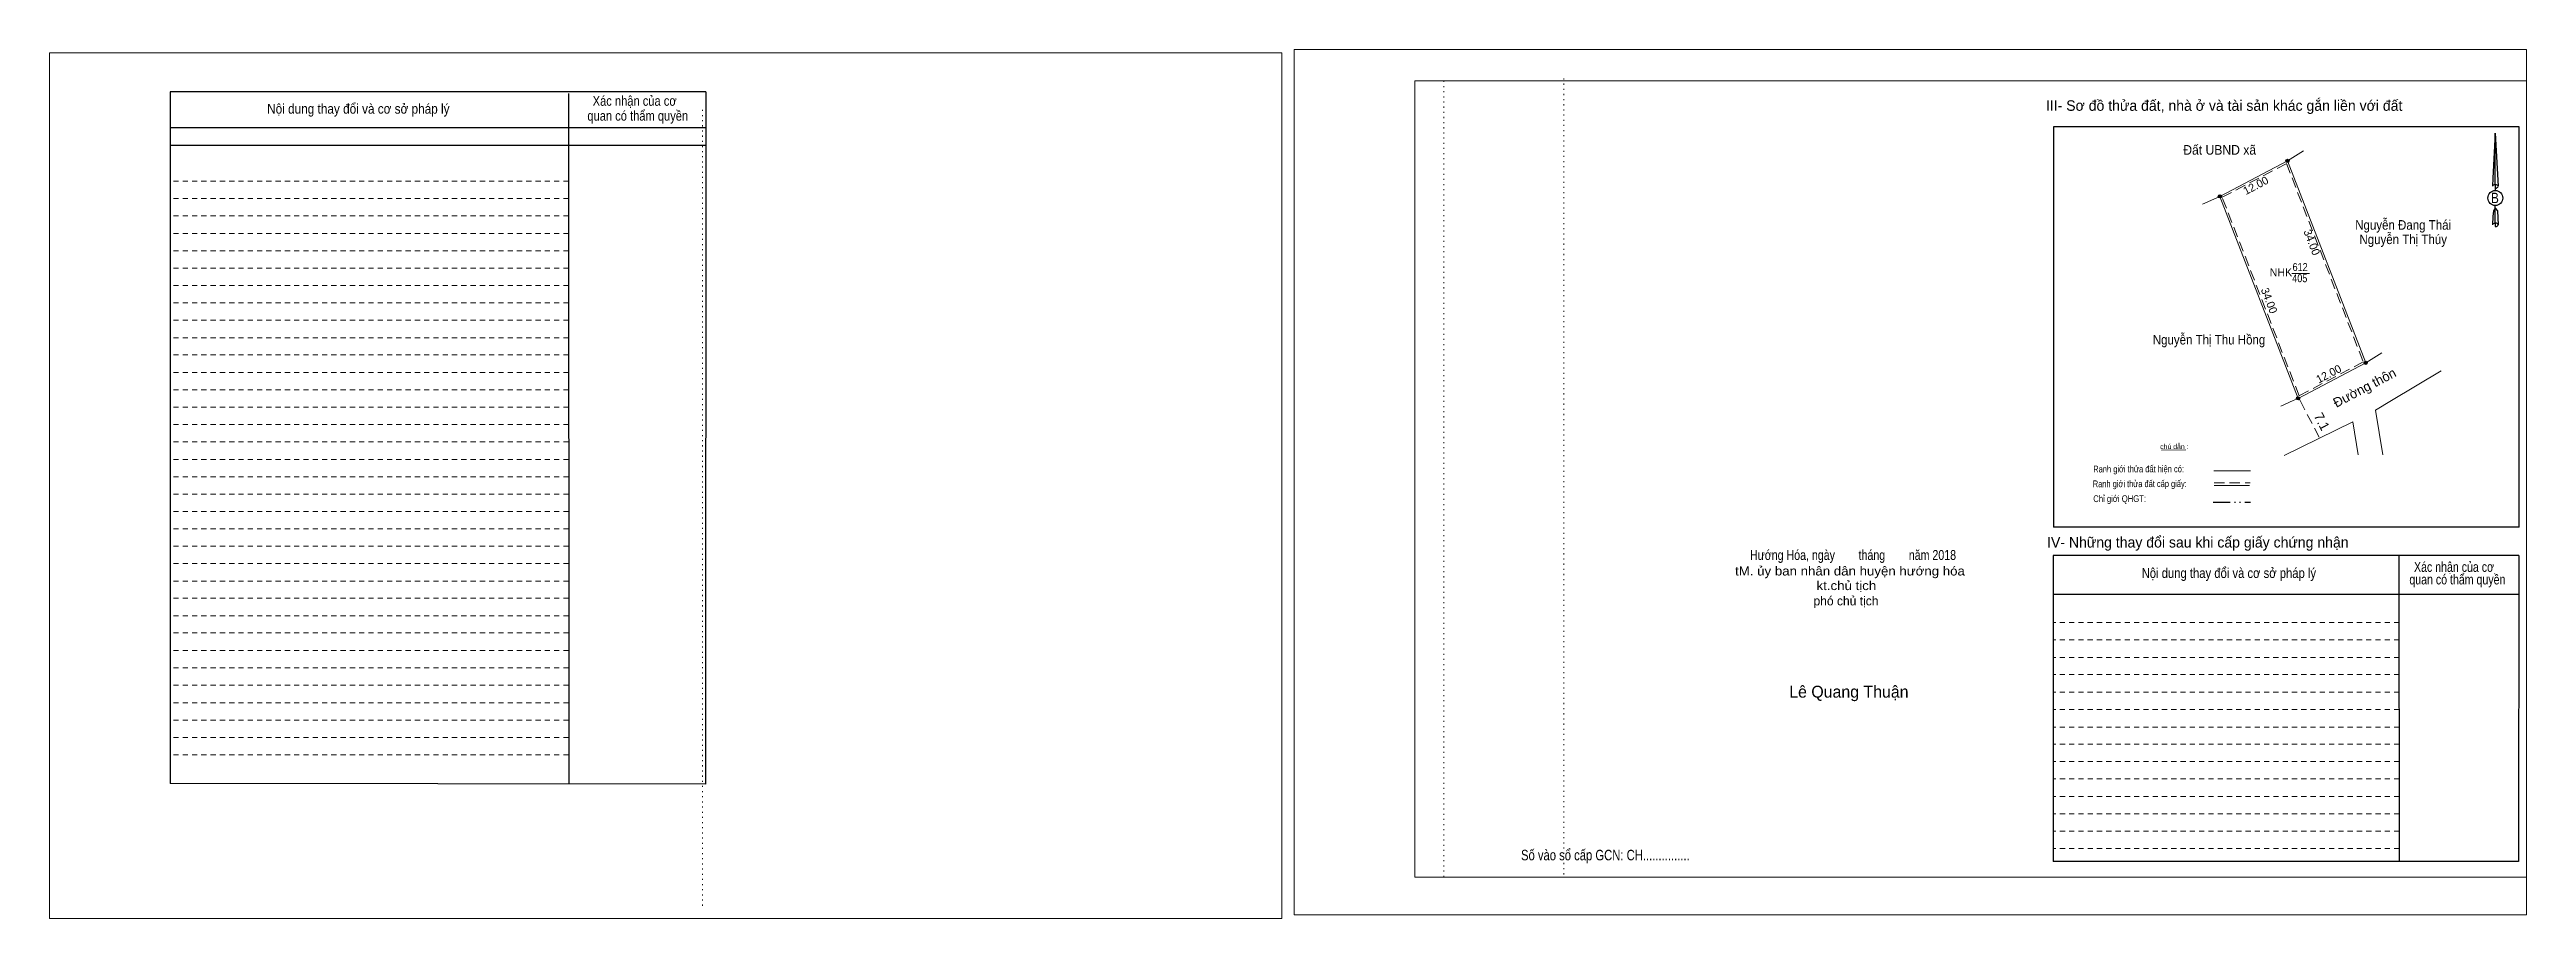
# Model space of a CAD drawing. Header units: metres. Extents: x 548080 to 548710, y 1837725 to 1837869.
# Drawn here: x 548321.4 to 548710.4, y 1837726.8 to 1837863.2 of the extents above; entities that cross this region are included whole.
import ezdxf
from ezdxf.enums import TextEntityAlignment as Align

# ---------------------------------------------------------------- set-up
doc = ezdxf.new("R2010")
doc.units = ezdxf.units.M
doc.header["$LTSCALE"] = 0.54
for name, pattern in [('DASH_DOUBLE_DOT', [9.2, 5, -1.2, 0.3, -1.2, 0.3, -1.2]), ('DOTTED', [1.5, 0.3, -1.2]), ('MEDIUM_DASHED', [4.5, 3, -1.5]), ('SHORT_DASHED', [2.7, 1.5, -1.2])]:
    doc.linetypes.add(name, pattern=pattern)
for name, color, linetype, lineweight in [('18', 7, 'Continuous', 25), ('28', 7, 'SHORT_DASHED', 13), ('3', 7, 'Continuous', 13), ('5', 7, 'DASH_DOUBLE_DOT', 25), ('55', 7, 'Continuous', 13), ('7', 7, 'Continuous', 13), ('8', 7, 'Continuous', 13)]:
    doc.layers.add(name, color=color, linetype=linetype, lineweight=lineweight)

msp = doc.modelspace()

# ---------------------------------------------------------------- texts
at = {"layer": '18'}
for s, height, width, p in [('B', 1.629, 0.85, (548705.435, 1837839.09)), ('Hướng Hóa, ngày        tháng        năm 2018', 1.56, 0.8, (548604.63, 1837783.09)), ('tM. ủy ban nhân dân huyện hướng hóa', 1.415, 1.1, (548604.15, 1837780.65)), ('kt.chủ tịch', 1.415, 1.1, (548603.59, 1837778.36)), ('Số vào sổ cấp GCN: CH...............', 1.65, 0.8, (548565.735, 1837735.95))]:
    msp.add_text(s, height=height, dxfattribs=dict(at, width=width)).set_placement(p, align=Align.CENTER)
for s, height, p in [('phó chủ tịch', 1.415, (548603.525, 1837775.96)), ('Lê Quang Thuận', 1.867, (548603.98, 1837761.48))]:
    msp.add_text(s, height=height, dxfattribs=at).set_placement(p, align=Align.CENTER)
at = {"layer": '28'}
for s, height, width, p in [('Nội dung thay đổi và cơ sở pháp lý', 1.537, 0.9, (548369.895, 1837853.13)), ('Nội dung thay đổi và cơ sở pháp lý', 1.537, 0.9, (548369.895, 1837853.13)), (' quan có thẩm quyền', 1.537, 0.85, (548413.535, 1837852.03)), (' quan có thẩm quyền', 1.537, 0.85, (548413.535, 1837852.03)), ('Xác nhận của cơ', 1.537, 0.85, (548413.29, 1837854.37)), ('Xác nhận của cơ', 1.537, 0.85, (548413.29, 1837854.37)), ('Nội dung thay đổi và cơ sở pháp lý', 1.556, 0.85, (548663.655, 1837780.26)), (' quan có thẩm quyền', 1.556, 0.8, (548699.31, 1837779.25)), ('Xác nhận của cơ', 1.556, 0.8, (548699.01, 1837781.22))]:
    msp.add_text(s, height=height, dxfattribs=dict(at, width=width)).set_placement(p, align=Align.CENTER)
for s, p in [('III- Sơ đồ thửa đất, nhà ở và tài sản khác gắn liền với đất', (548662.915, 1837853.58)), ('IV- Những thay đổi sau khi cấp giấy chứng nhận', (548658.78, 1837785.04))]:
    msp.add_text(s, height=1.65, dxfattribs=at).set_placement(p, align=Align.CENTER)
at = {"layer": '55'}
for s, height, width, p in [('Ranh giới thửa đất cấp giấy:', 1.06, 0.8, (548649.6637, 1837794.5171)), ('Ranh giới thửa đất hiện có:', 1.065, 0.8, (548649.4787, 1837796.8365)), ('Chỉ giới QHGT:', 1.06, 0.85, (548646.5037, 1837792.1798))]:
    msp.add_text(s, height=height, rotation=0.135, dxfattribs=dict(at, width=width)).set_placement(p, align=Align.CENTER)
at = {"layer": '7'}
msp.add_text('chú dẫn :', height=0.7841, rotation=359.974, dxfattribs=at).set_placement((548655.0948, 1837800.4889), align=Align.CENTER)
at = {"layer": '8'}
for s, height, width, p in [('Đất UBND xã', 1.5, 0.95, (548662.215, 1837846.7)), ('Nguyễn Đang Thái', 1.5, 0.9, (548691.025, 1837834.92)), ('Nguyễn Thị Thúy', 1.5, 0.9, (548691.035, 1837832.66)), ('405', 1.25, 0.85, (548674.795, 1837826.68)), ('612', 1.25, 0.85, (548674.845, 1837828.43)), ('Nguyễn Thị Thu Hồng', 1.5, 0.9, (548660.54, 1837816.91))]:
    msp.add_text(s, height=height, dxfattribs=dict(at, width=width)).set_placement(p, align=Align.CENTER)
for s, rotation, p in [('12.00', 27.654, (548668.1699, 1837841.3055)), ('34.00', 291.191, (548676.104, 1837832.7209)), ('34.00', 291.191, (548669.404, 1837823.5709)), ('12.00', 27.654, (548679.6199, 1837811.7355))]:
    msp.add_text(s, height=1.25, rotation=rotation, dxfattribs=at).set_placement(p, align=Align.CENTER)
msp.add_text('NHK', height=1.25, dxfattribs=at).set_placement((548671.825, 1837827.62), align=Align.CENTER)
for s, rotation, p in [('Đường thôn', 27.654, (548680.53, 1837806.96)), ('7.1', 297.654, (548676.94, 1837805.7))]:
    msp.add_text(s, height=1.5, rotation=rotation, dxfattribs=at).set_placement(p)

# ---------------------------------------------------------------- hatches: boundary and pattern name
at = {"layer": '8'}
for points in [[(548673.1085, 1837845.72, 1), (548672.6115, 1837845.72, 1)], [(548662.4785, 1837840.15, 1), (548661.9815, 1837840.15, 1)], [(548662.4785, 1837840.15, 1), (548661.9815, 1837840.15, 1)], [(548685.3985, 1837814.02, 1), (548684.9015, 1837814.02, 1)], [(548674.7685, 1837808.45, 1), (548674.2715, 1837808.45, 1)]]:
    msp.add_hatch(color=256, dxfattribs=at).paths.add_polyline_path(points)

# ---------------------------------------------------------------- linework, layer by layer
at = {"layer": '18'}
for p, q in [((548705.49, 1837850.08), (548705.94, 1837841.76)), ((548705.49, 1837850.08), (548705.94, 1837841.76)), ((548705.49, 1837850.08), (548705.94, 1837841.76)), ((548705.13, 1837843.03), (548705.08, 1837841.77)), ((548705.49, 1837842), (548705.49, 1837841.7)), ((548705.49, 1837841.7), (548705.49, 1837841.47)), ((548705.94, 1837841.76), (548705.94, 1837841.77)), ((548705.49, 1837841.47), (548705.49, 1837841.13)), ((548705.49, 1837841.47), (548705.49, 1837841.13)), ((548705.49, 1837841.47), (548705.49, 1837841.13)), ((548705.49, 1837838.32), (548705.49, 1837838.68)), ((548705.49, 1837838.32), (548705.49, 1837838.68)), ((548705.49, 1837838.32), (548705.49, 1837838.68)), ((548705.49, 1837838.32), (548705.82, 1837837.87)), ((548705.49, 1837838.32), (548705.82, 1837837.87)), ((548705.49, 1837838.32), (548705.82, 1837837.87)), ((548705.82, 1837837.87), (548705.94, 1837835.68)), ((548705.82, 1837837.87), (548705.94, 1837835.68)), ((548705.82, 1837837.87), (548705.94, 1837835.68)), ((548705.49, 1837835.96), (548705.49, 1837835.65)), ((548705.49, 1837835.65), (548705.49, 1837835.4)), ((548705.94, 1837835.68), (548705.94, 1837835.7))]:
    msp.add_line(p, q, dxfattribs=at)
for points in [[(548705.49, 1837842), (548705.49, 1837850.08), (548705.13, 1837843.03)], [(548705.49, 1837835.96), (548705.49, 1837838.32), (548705.22, 1837837.87), (548705.13, 1837836.98), (548705.08, 1837835.7)]]:
    msp.add_lwpolyline(points, dxfattribs=at)
for centre, start_param, end_param in [((548705.503, 1837841.7218), 1.57079633, 3.07445202), ((548705.503, 1837841.7218), 0.06714063, 1.57079633), ((548705.503, 1837841.7218), 4.71238898, 6.28318531), ((548705.503, 1837835.6665), 2.49106941, 3.07427841), ((548705.503, 1837835.6665), 1.57079633, 2.49106941), ((548705.503, 1837835.6665), 0.06714063, 1.57079633), ((548705.503, 1837835.6665), 4.71238898, 6.28318531)]:
    msp.add_ellipse(centre, major_axis=(0.4277, 0), ratio=0.655448, start_param=start_param, end_param=end_param, dxfattribs=at)
msp.add_ellipse((548705.5025, 1837839.8936), major_axis=(0, 1.1864), ratio=0.983453, dxfattribs=at)
at = {"layer": '28', "linetype": 'Continuous', "lineweight": 25}
for p, q in [((548424.49, 1837856.56), (548340.32, 1837856.56)), ((548402.91, 1837856.28), (548402.95, 1837747.95)), ((548424.49, 1837856.56), (548424.42, 1837747.88)), ((548424.49, 1837850.89), (548340.43, 1837850.89)), ((548424.49, 1837850.89), (548340.43, 1837850.89)), ((548424.49, 1837848.15), (548340.43, 1837848.15)), ((548709.25, 1837788.22), (548636.13, 1837788.22)), ((548690.37, 1837783.77), (548690.41, 1837735.78)), ((548709.18, 1837783.77), (548709.15, 1837735.78)), ((548709.15, 1837777.69), (548636.08, 1837777.69)), ((548424.42, 1837747.88), (548340.32, 1837748)), ((548709.15, 1837735.78), (548636.08, 1837735.78))]:
    msp.add_line(p, q, dxfattribs=at)
at = {"layer": '28'}
for p, q in [((548402.91, 1837842.55), (548340.32, 1837842.55)), ((548402.91, 1837839.8), (548340.32, 1837839.8)), ((548402.91, 1837837.1), (548340.32, 1837837.1)), ((548402.91, 1837834.33), (548340.32, 1837834.33)), ((548402.91, 1837831.62), (548340.32, 1837831.62)), ((548402.91, 1837828.88), (548340.32, 1837828.88)), ((548402.91, 1837826.16), (548340.32, 1837826.16)), ((548402.91, 1837823.43), (548340.32, 1837823.43)), ((548402.91, 1837820.71), (548340.32, 1837820.71)), ((548402.91, 1837817.97), (548340.32, 1837817.97)), ((548402.91, 1837815.26), (548340.32, 1837815.26)), ((548402.91, 1837812.51), (548340.32, 1837812.51)), ((548402.91, 1837809.81), (548340.32, 1837809.81)), ((548402.91, 1837807.09), (548340.32, 1837807.09)), ((548402.91, 1837804.34), (548340.32, 1837804.34)), ((548402.91, 1837801.64), (548340.32, 1837801.64)), ((548402.91, 1837798.88), (548340.32, 1837798.88)), ((548402.91, 1837796.16), (548340.32, 1837796.16)), ((548402.91, 1837793.42), (548340.32, 1837793.42)), ((548402.91, 1837790.7), (548340.32, 1837790.7)), ((548402.91, 1837787.96), (548340.32, 1837787.96)), ((548402.91, 1837785.24), (548340.32, 1837785.24)), ((548402.91, 1837782.51), (548340.32, 1837782.51)), ((548402.91, 1837779.78), (548340.32, 1837779.78)), ((548402.91, 1837777.08), (548340.32, 1837777.08)), ((548402.91, 1837774.32), (548340.32, 1837774.32)), ((548402.91, 1837771.63), (548340.32, 1837771.63)), ((548690.4, 1837773.27), (548636.08, 1837773.27)), ((548402.91, 1837768.87), (548340.32, 1837768.87)), ((548690.4, 1837770.54), (548636.08, 1837770.54)), ((548690.4, 1837767.8), (548636.08, 1837767.8)), ((548402.91, 1837766.16), (548340.32, 1837766.16)), ((548690.4, 1837765.09), (548636.08, 1837765.09)), ((548402.91, 1837763.42), (548340.32, 1837763.42)), ((548402.91, 1837760.67), (548340.32, 1837760.67)), ((548690.4, 1837762.35), (548636.08, 1837762.35)), ((548402.91, 1837757.96), (548340.32, 1837757.96)), ((548690.4, 1837759.62), (548636.08, 1837759.62)), ((548690.4, 1837756.87), (548636.08, 1837756.87)), ((548402.91, 1837755.22), (548340.32, 1837755.22)), ((548402.91, 1837752.49), (548340.32, 1837752.49)), ((548690.41, 1837754.16), (548636.08, 1837754.16)), ((548690.41, 1837751.44), (548636.08, 1837751.44)), ((548690.41, 1837748.72), (548636.08, 1837748.72)), ((548690.41, 1837745.98), (548636.08, 1837745.98)), ((548690.41, 1837743.25), (548636.08, 1837743.25)), ((548690.41, 1837740.54), (548636.08, 1837740.54)), ((548690.41, 1837737.81), (548636.08, 1837737.81))]:
    msp.add_line(p, q, dxfattribs=at)
at = {"layer": '28', "linetype": 'Continuous', "lineweight": 25}
for points in [[(548424.49, 1837856.56), (548340.32, 1837856.56), (548340.32, 1837748)], [(548709.25, 1837788.22), (548709.25, 1837851.06), (548636.13, 1837851.06), (548636.13, 1837788.22)], [(548709.18, 1837783.77), (548636.08, 1837783.77), (548636.08, 1837735.78)]]:
    msp.add_lwpolyline(points, dxfattribs=at)
at = {"layer": '3'}
for p, q in [((548535.82, 1837858.28), (548710.39, 1837858.28)), ((548535.82, 1837733.32), (548535.82, 1837858.28)), ((548710.39, 1837858.28), (548710.39, 1837732.28)), ((548535.82, 1837733.32), (548710.39, 1837733.32))]:
    msp.add_line(p, q, dxfattribs=at)
at = {"layer": '3', "linetype": 'DOTTED'}
for p, q in [((548540.35, 1837858.28), (548540.35, 1837733.32)), ((548559.19, 1837858.65), (548559.19, 1837733.68)), ((548423.94, 1837853.73), (548423.94, 1837728.79))]:
    msp.add_line(p, q, dxfattribs=at)
at = {"layer": '3'}
for points in [[(548321.4, 1837726.83), (548514.93, 1837726.83), (548514.93, 1837862.67), (548321.4, 1837862.67)], [(548321.4, 1837862.67), (548514.93, 1837862.67), (548514.93, 1837726.83), (548321.4, 1837726.83)], [(548321.4, 1837726.83), (548514.93, 1837726.83), (548514.93, 1837862.67), (548321.4, 1837862.67)], [(548516.85, 1837727.4), (548710.39, 1837727.4), (548710.39, 1837863.19), (548516.85, 1837863.19)]]:
    msp.add_lwpolyline(points, close=True, dxfattribs=at)
msp.add_lwpolyline([(548542.89, 1837858.28), (548710.39, 1837858.28), (548710.39, 1837733.32), (548542.89, 1837733.32)], dxfattribs=at)
at = {"layer": '5'}
msp.add_line((548661.18, 1837792.15), (548667.07, 1837792.15), dxfattribs=at)
at = {"layer": '55'}
for p, q in [((548661.31, 1837797.1), (548667.07, 1837797.1)), ((548661.36, 1837794.79), (548666.88, 1837794.79)), ((548661.36, 1837794.79), (548666.88, 1837794.79))]:
    msp.add_line(p, q, dxfattribs=at)
at = {"layer": '55', "linetype": 'MEDIUM_DASHED'}
msp.add_line((548661.34, 1837795.18), (548667, 1837795.18), dxfattribs=at)
at = {"layer": '7'}
msp.add_line((548653.08, 1837800.33), (548656.88, 1837800.39), dxfattribs=at)
at = {"layer": '8'}
for p, q in [((548672.86, 1837845.72), (548675.4, 1837847.29)), ((548662.23, 1837840.15), (548659.52, 1837838.91)), ((548673.52, 1837828.06), (548676.33, 1837828.06)), ((548685.15, 1837814.02), (548687.69, 1837815.59)), ((548673.73, 1837808.09), (548671.81, 1837807.21)), ((548674.52, 1837808.45), (548673.73, 1837808.09)), ((548687.82, 1837799.6), (548686.67, 1837806.6))]:
    msp.add_line(p, q, dxfattribs=at)
at = {"layer": '8', "linetype": 'MEDIUM_DASHED'}
for p, q in [((548674.62, 1837808.5), (548674.84, 1837808.09)), ((548674.84, 1837808.09), (548677.92, 1837802.21))]:
    msp.add_line(p, q, dxfattribs=at)
at = {"layer": '8'}
for points in [[(548662.23, 1837840.15), (548672.86, 1837845.72), (548685.15, 1837814.02), (548674.52, 1837808.45)], [(548672.86, 1837845.72), (548685.15, 1837814.02), (548674.52, 1837808.45), (548662.23, 1837840.15)]]:
    msp.add_lwpolyline(points, close=True, dxfattribs=at)
at = {"layer": '8', "linetype": 'MEDIUM_DASHED'}
msp.add_lwpolyline([(548662.61, 1837840.01), (548672.7, 1837845.3), (548684.77, 1837814.16), (548674.68, 1837808.87)], close=True, dxfattribs=at)
at = {"layer": '8'}
for points in [[(548686.67, 1837806.6), (548689.17, 1837808.09), (548696.97, 1837812.75)], [(548672.36, 1837799.46), (548683.11, 1837804.78), (548683.96, 1837799.6)]]:
    msp.add_lwpolyline(points, dxfattribs=at)
at = {"layer": '8', "lineweight": 25}
for centre in [(548672.86, 1837845.72), (548662.23, 1837840.15), (548662.23, 1837840.15), (548685.15, 1837814.02), (548674.52, 1837808.45)]:
    msp.add_circle(centre, 0.2485, dxfattribs=at)

msp.set_redraw_order([(e.dxf.handle, doc.entitydb.next_handle()) for e in msp.query("TEXT MTEXT ATTDEF DIMENSION ARC_DIMENSION")])  # texts and dimensions are drawn at this point

doc.saveas('drawing.dxf')
